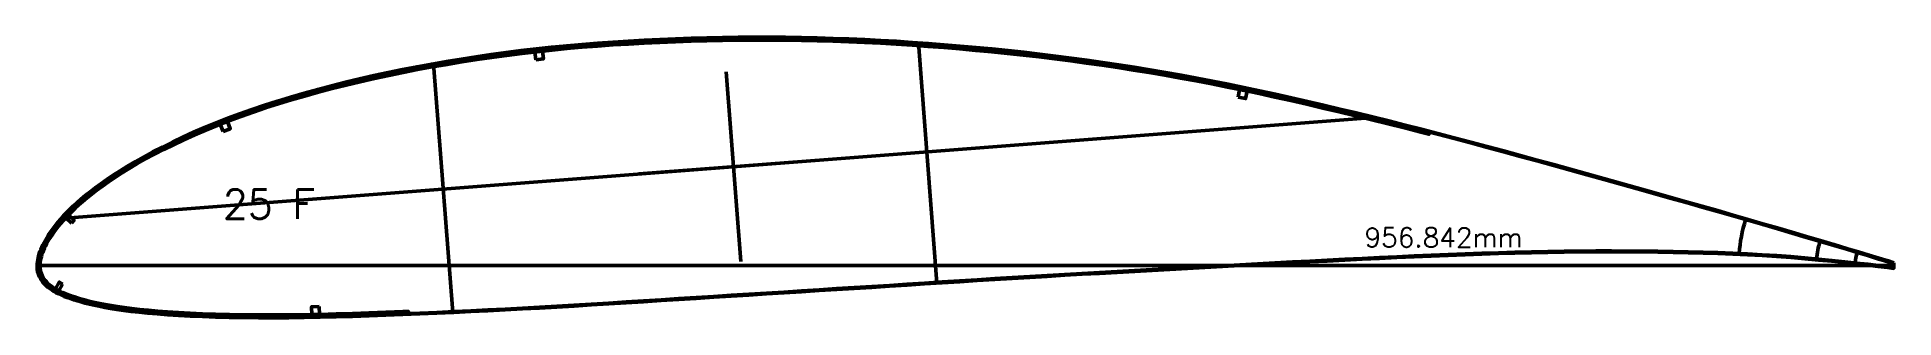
# Model space of a CAD drawing. Header units: metres. Extents: x -405 to 675, y -15418 to 133.
# Drawn here: x -359 to 598, y -4827 to -4682 of the extents above; entities that cross this region are included whole.
import ezdxf
from ezdxf.enums import TextEntityAlignment as Align

# ---------------------------------------------------------------- set-up
doc = ezdxf.new("R2010")
doc.units = ezdxf.units.M
for name, color, linetype, lineweight in [('FoilLayer', 7, 'Continuous', 50), ('RefFoilLayer', 7, 'Continuous', 50), ('StringerLayer', 7, 'Continuous', 50), ('SubLayer', 7, 'Continuous', 50), ('TextLayer', 7, 'Continuous', 50)]:
    doc.layers.add(name, color=color, linetype=linetype, lineweight=lineweight)
doc.styles.add('MSゴシック', font='romans')

msp = doc.modelspace()

# ---------------------------------------------------------------- texts
at = {"layer": 'TextLayer', "style": 'MSゴシック'}
msp.add_text('25 F', height=15, dxfattribs=at).set_placement((-263.13, -4775.85))
msp.add_text('956.842mm', height=10, dxfattribs=at).set_placement((406.66, -4793.53), align=Align.BOTTOM_RIGHT)

# ---------------------------------------------------------------- linework, layer by layer
at = {"layer": 'FoilLayer'}
msp.add_lwpolyline([(597.89, -4798.99), (594.96, -4798.06), (590.26, -4796.64), (585.17, -4795.06), (579.61, -4793.38), (573.55, -4791.58), (567.03, -4789.66), (560.13, -4787.6), (552.91, -4785.46), (545.48, -4783.27), (537.98, -4781.08), (530.42, -4778.93), (522.76, -4776.69), (515, -4774.41), (507.12, -4772.15), (499.11, -4769.86), (490.96, -4767.58), (482.66, -4765.24), (474.23, -4762.87), (465.7, -4760.47), (457.11, -4758.07), (448.49, -4755.65), (439.87, -4753.24), (431.25, -4750.85), (422.63, -4748.47), (414.03, -4746.1), (405.44, -4743.75), (396.88, -4741.42), (388.36, -4739.12), (379.86, -4736.85), (371.37, -4734.61), (362.89, -4732.4), (358.7, -4731.32), (358.44, -4732.33), (354.19, -4731.24), (345.77, -4729.09), (337.36, -4726.98), (328.96, -4724.9), (320.56, -4722.86), (312.16, -4720.85), (303.8, -4718.86), (295.48, -4716.92), (287.23, -4715.02), (279.04, -4713.19), (270.88, -4711.42), (262.75, -4709.7), (254.65, -4708.04), (246.55, -4706.44), (238.47, -4704.9), (230.41, -4703.41), (222.35, -4701.98), (214.29, -4700.61), (206.23, -4699.3), (198.15, -4698.05), (190.06, -4696.84), (181.95, -4695.69), (173.84, -4694.6), (165.72, -4693.56), (157.6, -4692.57), (149.45, -4691.64), (141.28, -4690.76), (133.09, -4689.93), (124.89, -4689.15), (116.68, -4688.42), (108.48, -4687.74), (100.28, -4687.11), (92.09, -4686.53), (83.91, -4686.01), (75.74, -4685.54), (67.58, -4685.13), (59.43, -4684.78), (51.29, -4684.48), (43.15, -4684.24), (35.02, -4684.06), (26.9, -4683.93), (18.78, -4683.87), (10.67, -4683.86), (2.55, -4683.92), (-5.57, -4684.03), (-13.67, -4684.19), (-21.77, -4684.41), (-29.85, -4684.69), (-37.92, -4685.03), (-45.97, -4685.43), (-54.01, -4685.89), (-62.02, -4686.4), (-69.99, -4686.97), (-77.9, -4687.59), (-85.76, -4688.28), (-93.57, -4689.04), (-101.35, -4689.88), (-109.11, -4690.79), (-116.86, -4691.77), (-124.59, -4692.82), (-132.28, -4693.93), (-139.95, -4695.12), (-147.59, -4696.37), (-155.18, -4697.69), (-162.72, -4699.07), (-170.21, -4700.53), (-177.64, -4702.06), (-185.01, -4703.65), (-192.31, -4705.31), (-199.54, -4707.05), (-206.71, -4708.87), (-213.82, -4710.76), (-220.84, -4712.69), (-227.73, -4714.67), (-234.47, -4716.71), (-241.06, -4718.81), (-247.52, -4720.98), (-253.83, -4723.21), (-260.01, -4725.52), (-266.05, -4727.88), (-271.92, -4730.29), (-277.63, -4732.75), (-283.15, -4735.24), (-288.47, -4737.76), (-293.58, -4740.28), (-298.45, -4742.78), (-303.06, -4745.25), (-307.39, -4747.68), (-311.46, -4750.07), (-315.26, -4752.41), (-318.81, -4754.7), (-322.11, -4756.92), (-325.17, -4759.07), (-328.01, -4761.15), (-330.63, -4763.15), (-333.05, -4765.08), (-335.27, -4766.95), (-337.32, -4768.76), (-339.22, -4770.52), (-340.97, -4772.21), (-342.59, -4773.85), (-344.09, -4775.43), (-345.47, -4776.96), (-346.75, -4778.44), (-347.93, -4779.87), (-349.01, -4781.26), (-350.01, -4782.62), (-350.94, -4783.93), (-351.78, -4785.21), (-352.56, -4786.45), (-353.27, -4787.68), (-353.93, -4788.86), (-354.53, -4789.99), (-355.05, -4791.09), (-355.52, -4792.2), (-355.94, -4793.29), (-356.31, -4794.31), (-356.61, -4795.3), (-356.85, -4796.29), (-357.04, -4797.27), (-357.18, -4798.22), (-357.27, -4799.14), (-357.32, -4800.06), (-357.31, -4800.91), (-357.24, -4801.76), (-357.11, -4802.61), (-356.9, -4803.46), (-356.6, -4804.32), (-356.24, -4805.17), (-355.8, -4806), (-355.28, -4806.82), (-354.68, -4807.61), (-354, -4808.39), (-353.23, -4809.16), (-352.39, -4809.9), (-351.48, -4810.62), (-350.49, -4811.32), (-349.43, -4811.99), (-348.29, -4812.63), (-347.05, -4813.26), (-345.73, -4813.86), (-344.32, -4814.45), (-342.81, -4815.03), (-341.2, -4815.61), (-339.49, -4816.18), (-337.67, -4816.75), (-335.73, -4817.32), (-333.67, -4817.88), (-331.45, -4818.42), (-329.06, -4818.96), (-326.49, -4819.5), (-323.72, -4820.03), (-320.73, -4820.57), (-317.5, -4821.1), (-314.01, -4821.62), (-310.23, -4822.11), (-306.13, -4822.58), (-301.67, -4823.02), (-296.83, -4823.43), (-291.59, -4823.82), (-285.97, -4824.19), (-279.97, -4824.51), (-273.59, -4824.78), (-266.84, -4824.99), (-259.74, -4825.16), (-252.37, -4825.29), (-244.79, -4825.38), (-237.06, -4825.42), (-229.21, -4825.39), (-221.22, -4825.29), (-213.06, -4825.13), (-204.75, -4824.92), (-196.33, -4824.68), (-187.8, -4824.39), (-179.15, -4824.08), (-170.43, -4823.74), (-167.51, -4823.63), (-167.47, -4824.68), (-161.63, -4824.45), (-152.86, -4824.09), (-144.1, -4823.7), (-135.32, -4823.28), (-126.49, -4822.84), (-117.63, -4822.38), (-108.75, -4821.91), (-99.88, -4821.43), (-91.03, -4820.92), (-82.15, -4820.39), (-73.24, -4819.84), (-64.28, -4819.28), (-55.31, -4818.72), (-46.31, -4818.17), (-37.31, -4817.61), (-28.28, -4817.04), (-19.23, -4816.46), (-10.18, -4815.89), (-1.12, -4815.32), (7.94, -4814.75), (17, -4814.19), (26.05, -4813.62), (35.1, -4813.05), (44.16, -4812.47), (53.21, -4811.89), (62.27, -4811.32), (71.33, -4810.76), (80.39, -4810.19), (89.44, -4809.62), (98.49, -4809.04), (107.55, -4808.46), (116.59, -4807.88), (125.63, -4807.31), (134.65, -4806.74), (143.68, -4806.19), (152.7, -4805.64), (161.71, -4805.1), (170.72, -4804.57), (179.71, -4804.05), (188.71, -4803.55), (197.73, -4803.05), (206.77, -4802.56), (215.81, -4802.06), (224.86, -4801.56), (233.9, -4801.06), (242.94, -4800.56), (251.97, -4800.07), (261.01, -4799.59), (270.05, -4799.11), (279.07, -4798.62), (288.08, -4798.14), (297.06, -4797.66), (306.03, -4797.21), (315.01, -4796.76), (323.99, -4796.33), (332.96, -4795.9), (341.89, -4795.47), (350.75, -4795.06), (359.56, -4794.68), (368.32, -4794.32), (377.05, -4793.98), (385.7, -4793.66), (394.26, -4793.38), (402.77, -4793.16), (411.27, -4792.98), (419.74, -4792.82), (428.13, -4792.65), (436.36, -4792.51), (444.44, -4792.45), (452.49, -4792.49), (460.55, -4792.53), (468.52, -4792.55), (476.39, -4792.64), (484.22, -4792.82), (492.04, -4792.99), (499.77, -4793.13), (507.39, -4793.32), (514.99, -4793.65), (522.63, -4794.04), (530.24, -4794.43), (537.65, -4794.84), (544.91, -4795.4), (552.14, -4796.04), (559.23, -4796.7), (566.09, -4797.36), (572.62, -4798.03), (578.8, -4798.72), (584.6, -4799.36), (589.98, -4799.98), (594.95, -4800.58), (598.02, -4800.99)], close=True, dxfattribs=at)
at = {"layer": 'RefFoilLayer'}
msp.add_lwpolyline([(598.03, -4798.56), (595.09, -4797.63), (590.39, -4796.21), (585.3, -4794.63), (579.74, -4792.95), (573.68, -4791.15), (567.16, -4789.23), (560.26, -4787.17), (553.03, -4785.03), (545.6, -4782.84), (538.1, -4780.65), (530.55, -4778.5), (522.88, -4776.25), (515.13, -4773.98), (507.24, -4771.72), (499.23, -4769.43), (491.08, -4767.15), (482.78, -4764.8), (474.35, -4762.43), (465.82, -4760.04), (457.23, -4757.63), (448.61, -4755.22), (439.99, -4752.81), (431.37, -4750.41), (422.75, -4748.03), (414.15, -4745.67), (405.56, -4743.31), (397, -4740.98), (388.47, -4738.69), (379.97, -4736.42), (371.48, -4734.18), (363.01, -4731.96), (354.56, -4729.78), (346.13, -4727.63), (337.72, -4725.52), (329.31, -4723.45), (320.91, -4721.4), (312.51, -4719.39), (304.14, -4717.4), (295.82, -4715.45), (287.56, -4713.56), (279.36, -4711.72), (271.19, -4709.95), (263.05, -4708.23), (254.94, -4706.57), (246.83, -4704.97), (238.74, -4703.42), (230.67, -4701.93), (222.6, -4700.5), (214.53, -4699.13), (206.46, -4697.82), (198.37, -4696.56), (190.27, -4695.36), (182.15, -4694.21), (174.03, -4693.11), (165.9, -4692.07), (157.77, -4691.08), (149.61, -4690.15), (141.43, -4689.27), (133.23, -4688.44), (125.02, -4687.66), (116.81, -4686.92), (108.59, -4686.24), (100.39, -4685.61), (92.19, -4685.03), (84, -4684.51), (75.82, -4684.05), (67.65, -4683.63), (59.49, -4683.28), (51.33, -4682.98), (43.18, -4682.74), (35.04, -4682.56), (26.91, -4682.43), (18.78, -4682.37), (10.66, -4682.36), (2.53, -4682.42), (-5.6, -4682.53), (-13.72, -4682.69), (-21.82, -4682.91), (-29.92, -4683.19), (-38, -4683.53), (-46.06, -4683.93), (-54.1, -4684.39), (-62.12, -4684.9), (-70.1, -4685.47), (-78.03, -4686.1), (-85.91, -4686.79), (-93.73, -4687.55), (-101.52, -4688.39), (-109.3, -4689.3), (-117.06, -4690.28), (-124.8, -4691.33), (-132.51, -4692.45), (-140.2, -4693.64), (-147.84, -4694.89), (-155.45, -4696.21), (-163, -4697.6), (-170.51, -4699.06), (-177.95, -4700.59), (-185.34, -4702.19), (-192.66, -4703.85), (-199.91, -4705.6), (-207.09, -4707.42), (-214.22, -4709.31), (-221.26, -4711.25), (-228.17, -4713.23), (-234.93, -4715.28), (-241.54, -4717.39), (-248.02, -4719.56), (-254.36, -4721.81), (-260.56, -4724.12), (-266.61, -4726.49), (-272.52, -4728.91), (-278.24, -4731.38), (-283.79, -4733.89), (-289.13, -4736.42), (-294.27, -4738.95), (-299.16, -4741.46), (-303.79, -4743.94), (-308.15, -4746.39), (-312.25, -4748.79), (-316.08, -4751.15), (-319.65, -4753.45), (-322.97, -4755.69), (-326.06, -4757.86), (-328.92, -4759.95), (-331.57, -4761.98), (-334.01, -4763.93), (-336.26, -4765.82), (-338.34, -4767.66), (-340.26, -4769.44), (-342.04, -4771.15), (-343.68, -4772.82), (-345.2, -4774.42), (-346.61, -4775.98), (-347.91, -4777.48), (-349.11, -4778.95), (-350.22, -4780.37), (-351.24, -4781.76), (-352.19, -4783.1), (-353.06, -4784.42), (-353.85, -4785.7), (-354.58, -4786.95), (-355.26, -4788.16), (-355.88, -4789.35), (-356.43, -4790.51), (-356.91, -4791.66), (-357.35, -4792.78), (-357.75, -4793.87), (-358.07, -4794.95), (-358.33, -4796.01), (-358.52, -4797.06), (-358.68, -4798.08), (-358.77, -4799.08), (-358.82, -4800.06), (-358.8, -4801.03), (-358.72, -4802), (-358.56, -4802.98), (-358.31, -4803.95), (-357.98, -4804.92), (-357.56, -4805.87), (-357.06, -4806.81), (-356.48, -4807.72), (-355.81, -4808.61), (-355.05, -4809.46), (-354.22, -4810.28), (-353.32, -4811.08), (-352.34, -4811.85), (-351.29, -4812.58), (-350.17, -4813.29), (-348.96, -4813.97), (-347.68, -4814.62), (-346.31, -4815.24), (-344.86, -4815.85), (-343.31, -4816.44), (-341.68, -4817.03), (-339.94, -4817.61), (-338.09, -4818.19), (-336.13, -4818.76), (-334.03, -4819.33), (-331.78, -4819.89), (-329.37, -4820.43), (-326.77, -4820.97), (-323.98, -4821.51), (-320.97, -4822.05), (-317.72, -4822.58), (-314.2, -4823.1), (-310.4, -4823.6), (-306.27, -4824.07), (-301.8, -4824.51), (-296.94, -4824.93), (-291.69, -4825.32), (-286.05, -4825.69), (-280.03, -4826.01), (-273.63, -4826.27), (-266.87, -4826.49), (-259.77, -4826.66), (-252.39, -4826.79), (-244.8, -4826.88), (-237.06, -4826.92), (-229.19, -4826.89), (-221.19, -4826.79), (-213.02, -4826.63), (-204.71, -4826.42), (-196.28, -4826.18), (-187.74, -4825.89), (-179.1, -4825.58), (-170.37, -4825.24), (-161.61, -4824.9), (-152.84, -4824.54), (-144.08, -4824.15), (-135.29, -4823.73), (-126.47, -4823.29), (-117.61, -4822.83), (-108.73, -4822.36), (-99.86, -4821.87), (-91, -4821.37), (-82.13, -4820.84), (-73.21, -4820.29), (-64.26, -4819.73), (-55.28, -4819.17), (-46.28, -4818.62), (-37.28, -4818.06), (-28.25, -4817.49), (-19.21, -4816.91), (-10.15, -4816.34), (-1.09, -4815.77), (7.97, -4815.2), (17.03, -4814.64), (26.08, -4814.07), (35.13, -4813.5), (44.18, -4812.92), (53.24, -4812.34), (62.3, -4811.77), (71.36, -4811.21), (80.42, -4810.64), (89.47, -4810.07), (98.52, -4809.49), (107.58, -4808.91), (116.62, -4808.33), (125.65, -4807.76), (134.68, -4807.19), (143.7, -4806.64), (152.73, -4806.09), (161.74, -4805.55), (170.74, -4805.02), (179.74, -4804.5), (188.73, -4804), (197.75, -4803.5), (206.79, -4803.01), (215.84, -4802.51), (224.88, -4802.01), (233.93, -4801.51), (242.96, -4801.01), (252, -4800.52), (261.04, -4800.04), (270.07, -4799.55), (279.1, -4799.07), (288.1, -4798.58), (297.09, -4798.11), (306.06, -4797.66), (315.03, -4797.21), (324.01, -4796.78), (332.98, -4796.35), (341.91, -4795.92), (350.77, -4795.51), (359.57, -4795.13), (368.34, -4794.77), (377.07, -4794.43), (385.71, -4794.11), (394.27, -4793.83), (402.78, -4793.61), (411.28, -4793.43), (419.75, -4793.27), (428.14, -4793.1), (436.37, -4792.96), (444.44, -4792.9), (452.49, -4792.94), (460.55, -4792.98), (468.52, -4793), (476.38, -4793.09), (484.21, -4793.27), (492.03, -4793.44), (499.76, -4793.58), (507.37, -4793.77), (514.96, -4794.1), (522.61, -4794.49), (530.21, -4794.88), (537.61, -4795.29), (544.87, -4795.85), (552.1, -4796.49), (559.19, -4797.15), (566.05, -4797.8), (572.57, -4798.48), (578.75, -4799.16), (584.54, -4799.8), (589.93, -4800.43), (594.89, -4801.03), (597.96, -4801.43)], close=True, dxfattribs=at)
at = {"layer": 'StringerLayer'}
for points in [[(-101.87, -4693.96), (-97.89, -4693.53), (-98.32, -4689.55), (-102.3, -4689.98), (-101.87, -4693.96)], [(260.04, -4713.22), (263.95, -4714.04), (264.78, -4710.13), (260.86, -4709.3), (260.04, -4713.22)], [(-262.99, -4730.98), (-259.26, -4729.52), (-260.72, -4725.79), (-264.45, -4727.25), (-262.99, -4730.98)], [(-341.16, -4778.15), (-339.78, -4776.69), (-342.69, -4773.94), (-344.06, -4775.4), (-341.16, -4778.15)], [(-345.68, -4809.51), (-347.42, -4808.53), (-349.38, -4812.01), (-347.64, -4812.99), (-345.68, -4809.51)], [(-213.4, -4821.13), (-217.4, -4821.21), (-217.32, -4825.21), (-213.32, -4825.13), (-213.4, -4821.13)]]:
    msp.add_lwpolyline(points, dxfattribs=at)
at = {"layer": 'SubLayer'}
for p, q in [((95.39, -4685.26), (104.91, -4809.08)), ((-154.52, -4696.05), (-144.66, -4824.18)), ((-3.76, -4700.26), (3.76, -4797.89)), ((330.21, -4723.67), (-346.39, -4775.73)), ((-48.76, -4752.83), (48.76, -4745.32)), ((-358.82, -4800), (598.03, -4800))]:
    msp.add_line(p, q, dxfattribs=at)
for radius, start, end in [(80, 162.80286, 175.568), (40, 161.89079, 175.12757), (20, 160.29611, 176.08801)]:
    msp.add_arc((598.03, -4800), radius, start, end, dxfattribs=at)

msp.set_redraw_order([(e.dxf.handle, doc.entitydb.next_handle()) for e in msp.query("TEXT MTEXT ATTDEF DIMENSION ARC_DIMENSION")])  # texts and dimensions are drawn at this point

doc.saveas('drawing.dxf')
